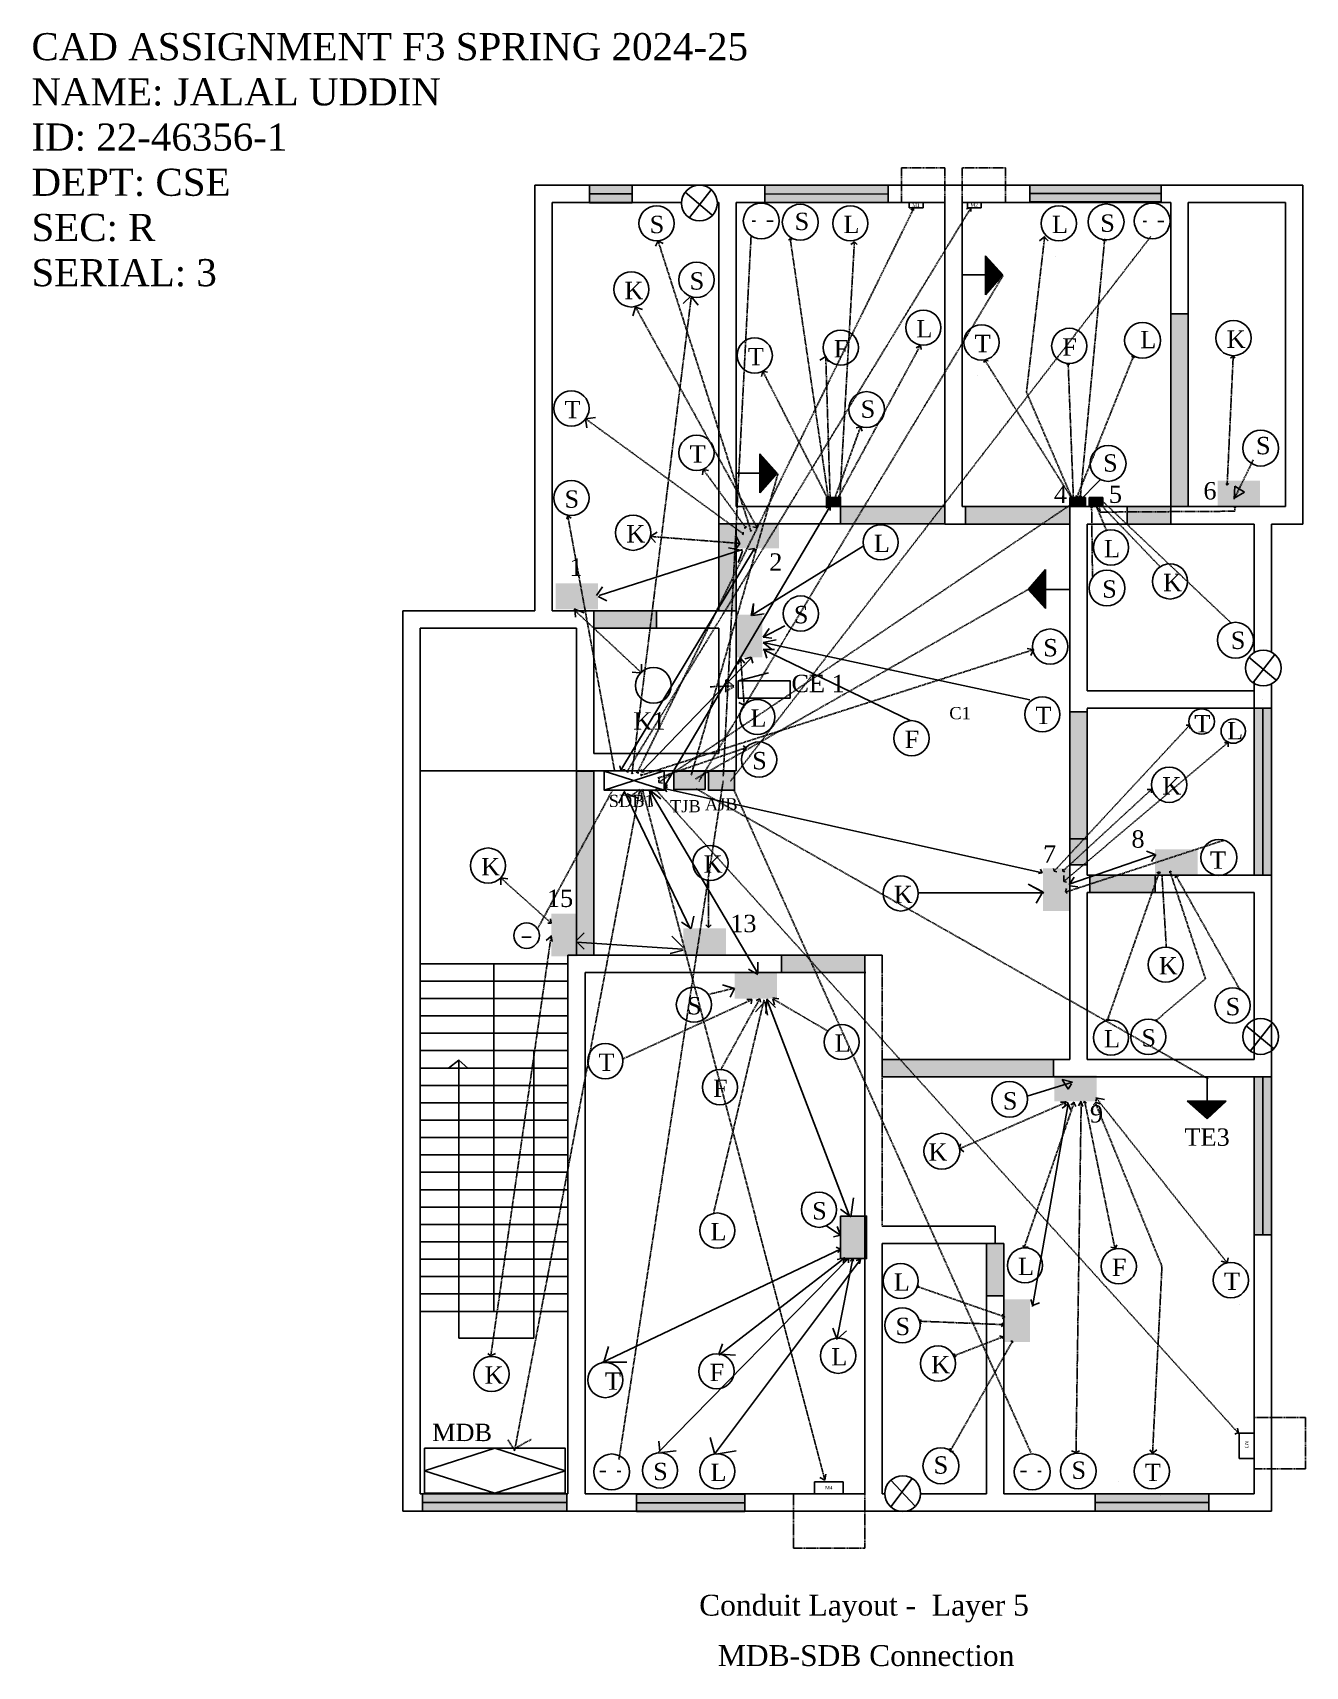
# Model space of a CAD drawing. Header units: inches. Extents: x 280 to 1012, y 573 to 1513.
import ezdxf

# ---------------------------------------------------------------- set-up
doc = ezdxf.new("R2010")
doc.units = ezdxf.units.IN
doc.header["$MEASUREMENT"] = 0
doc.linetypes.add('DASHED', pattern=[0.75, 0.5, -0.25])
doc.styles.get("Standard").update_dxf_attribs({"font": 'Arial.ttf'})

msp = doc.modelspace()

# ---------------------------------------------------------------- texts
at = {"insert": (279.22, 1512.74), "char_height": 15.6, "attachment_point": 1}
msp.add_mtext('{\\fTimes New Roman|b0|i0|c0|p18;\\C1;CAD ASSIGNMENT F3 SPRING 2024-25\\PNAME: \\C250;JALAL UDDIN\\P\\C1;ID: \\C250;22-46356-1\\P\\C1;DEPT: \\C250;CSE\\P\\C1;SEC:\\C250; R\\C1;\\PSERIAL: \\C250;3}', dxfattribs=at)
at = {"attachment_point": 1}
for s, insert, char_height, width in [('{\\fTimes New Roman|b0|i0|c0|p18;M1}', (786.12, 1414.71), 2, 18.888), ('{\\fTimes New Roman|b0|i0|c0|p18;M2}', (819.62, 1414.82), 2, 18.888), ('{\\fTimes New Roman|b0|i0|c0|p18;S}', (635, 1407.65), 10, 15.5), ('{\\fTimes New Roman|b0|i0|c0|p18;S}', (718.43, 1409.41), 10, 15.5), ('{\\fTimes New Roman|b0|i0|c0|p18;L}', (746.5, 1407.65), 10, 15.5), ('{\\fTimes New Roman|b0|i0|c0|p18;L}', (866.5, 1407.65), 10, 15.5), ('{\\fTimes New Roman|b0|i0|c0|p18;S}', (894.32, 1408.41), 10, 15.5), ('{\\fTimes New Roman|b0|i0|c0|p18;\\C3;S}', (658, 1375.15), 10, 15.5), ('{\\fTimes New Roman|b0|i0|c0|p18;K}', (620.5, 1369.65), 10, 15.5), ('{\\fTimes New Roman|b0|i0|c0|p18;L}', (788.5, 1347.65), 10, 15.5), ('{\\fTimes New Roman|b0|i0|c0|p18;F}', (741, 1336.15), 10, 15.5), ('{\\fTimes New Roman|b0|i0|c0|p18;T}', (822, 1339.15), 10, 15.5), ('{\\fTimes New Roman|b0|i0|c0|p18;F}', (872.5, 1337.15), 10, 15.5), ('{\\fTimes New Roman|b0|i0|c0|p18;L}', (917.32, 1341.41), 10, 15.5), ('{\\fTimes New Roman|b0|i0|c0|p18;K}', (967, 1341.65), 10, 15.5), ('{\\fTimes New Roman|b0|i0|c0|p18;T}', (691.5, 1331.65), 10, 15.5), ('{\\fTimes New Roman|b0|i0|c0|p18;T}', (586, 1301.15), 10, 15.5), ('{\\fTimes New Roman|b0|i0|c0|p18;S}', (756.43, 1301.4), 10, 15.5), ('{\\fTimes New Roman|b0|i0|c0|p18;S}', (983.93, 1280.41), 10, 15.5), ('{\\fTimes New Roman|b0|i0|c0|p18;T}', (658, 1275.65), 10, 15.5), ('{\\fTimes New Roman|b0|i0|c0|p18;S}', (895.93, 1270.41), 10, 15.5), ('{\\fTimes New Roman|b0|i0|c0|p18;\\C3;S}', (586, 1249.65), 10, 15.5), ('{\\fTimes New Roman|b0|i0|c0|p18;K}', (621.5, 1229.65), 10, 15.5), ('{\\fTimes New Roman|b0|i0|c0|p18;L}', (764, 1224.15), 10, 15.5), ('{\\fTimes New Roman|b0|i0|c0|p18;L}', (896.5, 1221.15), 10, 15.5), ('{\\fTimes New Roman|b0|i0|c0|p18;S}', (895.43, 1197.9), 10, 15.5), ('{\\fTimes New Roman|b0|i0|c0|p18;K}', (930.5, 1201.65), 10, 15.5), ('{\\fTimes New Roman|b0|i0|c0|p18;S}', (718, 1183.15), 10, 15.5), ('{\\fTimes New Roman|b0|i0|c0|p18;S}', (969.43, 1168.4), 10, 15.5), ('{\\fTimes New Roman|b0|i0|c0|p18;\\C3;S}', (861.5, 1164.15), 10, 15.5), ('{\\fTimes New Roman|b0|i0|c0|p18;CE 1}', (716.61, 1143.53), 10, 31.6587), ('{\\fTimes New Roman|b0|i0|c0|p18;K1}', (625.61, 1122.03), 10, 31.6587), ('{\\fTimes New Roman|b0|i0|c0|p18;L}', (693, 1123.65), 10, 15.5), ('{\\fTimes New Roman|b0|i0|c0|p18;C1}', (807.45, 1124.98), 7, 16.355), ('{\\fTimes New Roman|b0|i0|c0|p18;T}', (857, 1125.15), 10, 15.5), ('{\\fTimes New Roman|b0|i0|c0|p18;T}', (948.47, 1120.41), 10, 15.5), ('{\\fTimes New Roman|b0|i0|c0|p18;F}', (781.74, 1111.4), 10, 15.5), ('{\\fTimes New Roman|b0|i0|c0|p18;L}', (967.32, 1116.41), 10, 15.5), ('{\\fTimes New Roman|b0|i0|c0|p18;\\C3;S}', (694, 1099.15), 10, 15.5), ('{\\fTimes New Roman|b0|i0|c0|p18;K}', (930, 1084.65), 10, 15.5), ('{\\fTimes New Roman|b0|i0|c0|p18;SDB1}', (611.45, 1074.49), 7, 31.6587), ('{\\fTimes New Roman|b0|i0|c0|p18;AJB}', (666.78, 1072.54), 7, 16.355), ('{\\fTimes New Roman|b0|i0|c0|p18;TJB}', (646.75, 1071.46), 7, 16.355), ('{\\fTimes New Roman|b0|i0|c0|p18;8}', (912.26, 1054.04), 10, 31.6587), ('{\\fTimes New Roman|b0|i0|c0|p18;K}', (538, 1038.15), 10, 15.5), ('{\\fTimes New Roman|b0|i0|c0|p18;K}', (666, 1039.65), 10, 15.5), ('{\\fTimes New Roman|b0|i0|c0|p18;T}', (957.47, 1041.91), 10, 15.5), ('{\\fTimes New Roman|b0|i0|c0|p18;15}', (575.87, 1019.96), 10, 15.5), ('{\\fTimes New Roman|b0|i0|c0|p18;K}', (775.5, 1022.15), 10, 15.5), ('{\\fTimes New Roman|b0|i0|c0|p18;13}', (681.37, 1005.46), 10, 15.5), ('{\\fTimes New Roman|b0|i0|c0|p18;K}', (928, 981.15), 10, 15.5), ('{\\fTimes New Roman|b0|i0|c0|p18;S}', (656.5, 958.15), 10, 15.5), ('{\\fTimes New Roman|b0|i0|c0|p18;S}', (966.5, 957.65), 10, 15.5), ('{\\fTimes New Roman|b0|i0|c0|p18;L}', (741.5, 936.65), 10, 15.5), ('{\\fTimes New Roman|b0|i0|c0|p18;L}', (896.5, 939.15), 10, 15.5), ('{\\fTimes New Roman|b0|i0|c0|p18;S}', (918, 939.65), 10, 15.5), ('{\\fTimes New Roman|b0|i0|c0|p18;T}', (605.5, 925.65), 10, 15.5), ('{\\fTimes New Roman|b0|i0|c0|p18;F}', (671.5, 910.65), 10, 15.5), ('{\\fTimes New Roman|b0|i0|c0|p18;S}', (838.24, 903.41), 10, 15.5), ('{\\fTimes New Roman|b0|i0|c0|p18;9}', (888.37, 895.96), 10, 15.5), ('{\\fTimes New Roman|b0|i0|c0|p18;TE3}', (942.8, 882.55), 10, 15.5), ('{\\fTimes New Roman|b0|i0|c0|p18;K}', (795.45, 873.99), 10, 15.5), ('{\\fTimes New Roman|b0|i0|c0|p18;S}', (728.5, 840.15), 10, 15.5), ('{\\fTimes New Roman|b0|i0|c0|p18;L}', (670, 828.15), 10, 15.5), ('{\\fTimes New Roman|b0|i0|c0|p18;L}', (775.5, 799.15), 10, 15.5), ('{\\fTimes New Roman|b0|i0|c0|p18;L}', (847, 808.15), 10, 15.5), ('{\\fTimes New Roman|b0|i0|c0|p18;F}', (901, 807.65), 10, 15.5), ('{\\fTimes New Roman|b0|i0|c0|p18;T}', (965.5, 799.65), 10, 15.5), ('{\\fTimes New Roman|b0|i0|c0|p18;S}', (776.5, 773.65), 10, 15.5), ('{\\fTimes New Roman|b0|i0|c0|p18;L}', (739.5, 756.15), 10, 15.5), ('{\\fTimes New Roman|b0|i0|c0|p18;K}', (540, 745.65), 10, 15.5), ('{\\fTimes New Roman|b0|i0|c0|p18;F}', (669.5, 747.15), 10, 15.5), ('{\\fTimes New Roman|b0|i0|c0|p18;K}', (797, 751.65), 10, 15.5), ('{\\fTimes New Roman|b0|i0|c0|p18;^IT}', (605.5, 742.15), 10, 15.5), ('{\\fTimes New Roman|b0|i0|c0|p18;MDB}', (509.84, 712.64), 10, 15.5), ('{\\fTimes New Roman|b0|i0|c0|p18;S}', (637, 690.15), 10, 15.5), ('{\\fTimes New Roman|b0|i0|c0|p18;L}', (670, 689.65), 10, 15.5), ('{\\fTimes New Roman|b0|i0|c0|p18;S}', (798.43, 693.91), 10, 15.5), ('{\\fTimes New Roman|b0|i0|c0|p18;S}', (877.74, 690.91), 10, 15.5), ('{\\fTimes New Roman|b0|i0|c0|p18;T}', (920, 689.65), 10, 15.5), ('{\\fTimes New Roman|b0|i0|c0|p18;M4}', (735.97, 676.82), 2, 18.888), ('{\\fTimes New Roman|b0|i0|c0|p18;Conduit Layout -  Layer 5}', (663.49, 614.25), 12, 405.9117), ('{\\fTimes New Roman|b0|i0|c0|p18;MDB-SDB Connection}', (674.22, 585.25), 12, 405.9117)]:
    msp.add_mtext(s, dxfattribs=dict(at, insert=insert, char_height=char_height, width=width))
for s, insert, char_height, width, rotation in [('{\\fTimes New Roman|b0|i0|c0|p18;4}', (867.74, 1252.46), 10, 31.6587, 359.48384), ('{\\fTimes New Roman|b0|i0|c0|p18;5}', (899.34, 1252.46), 10, 31.6587, 359.48384), ('{\\fTimes New Roman|b0|i0|c0|p18;6}', (953.74, 1254.46), 10, 31.6587, 359.48384), ('{\\fTimes New Roman|b0|i0|c0|p18;2}', (703.84, 1213.45), 10, 31.6587, 359.48384), ('{\\fTimes New Roman|b0|i0|c0|p18;1}', (588.93, 1210.46), 10, 31.6587, 359.48384), ('{\\fTimes New Roman|b0|i0|c0|p18;7}', (861.43, 1045.46), 10, 31.6587, 359.48384), ('{\\fTimes New Roman|b0|i0|c0|p18;M3}', (979.54, 702.72), 2, 18.888, 270)]:
    msp.add_mtext(s, dxfattribs=dict(at, insert=insert, char_height=char_height, width=width, rotation=rotation))

# ---------------------------------------------------------------- hatches: boundary and pattern name
h = msp.add_hatch(color=256)
h.set_gradient(color1=(38, 153, 0), color2=(38, 153, 0), tint=0.48)
h.paths.add_polyline_path([(600.34, 1425.29), (600.34, 1420.29), (624.84, 1420.29), (624.84, 1425.29)])
h = msp.add_hatch(color=256)
h.set_gradient(color1=(38, 153, 0), color2=(38, 153, 0), tint=0.48)
h.paths.add_polyline_path([(600.34, 1420.29), (600.34, 1415.29), (624.84, 1415.29), (624.84, 1420.29)])
h = msp.add_hatch(color=256)
h.set_gradient(color1=(0, 153, 0), color2=(0, 153, 0), tint=0.48)
h.paths.add_polyline_path([(772.34, 1420.22), (772.34, 1425.29), (701.34, 1425.29), (701.34, 1420.14)])
h = msp.add_hatch(color=256)
h.set_gradient(color1=(0, 153, 0), color2=(0, 153, 0), tint=0.48)
h.paths.add_polyline_path([(772.34, 1415.29), (772.34, 1420.22), (701.34, 1420.14), (701.34, 1415.29)])
h = msp.add_hatch(color=256)
h.set_gradient(color1=(0, 153, 0), color2=(0, 153, 0), tint=0.48)
h.paths.add_polyline_path([(929.34, 1420.47), (929.34, 1425.29), (853.84, 1425.29), (853.84, 1420.47)])
h = msp.add_hatch(color=256)
h.set_gradient(color1=(0, 153, 0), color2=(0, 153, 0), tint=0.48)
h.paths.add_polyline_path([(929.34, 1415.64), (929.34, 1420.47), (853.84, 1420.47), (853.84, 1415.64)])
h = msp.add_hatch(color=256)
h.set_gradient(color1=(51, 51, 51), color2=(133, 133, 133), one_color=1, tint=0.52)
h.paths.add_polyline_path([(828.34, 1373.64), (838.34, 1373.64), (828.34, 1384.64)])
h = msp.add_hatch(color=256)
h.set_gradient(color1=(51, 51, 51), color2=(133, 133, 133), one_color=1, tint=0.52)
h.paths.add_polyline_path([(838.34, 1373.64), (828.34, 1373.64), (828.34, 1362.14)])
h = msp.add_hatch(color=256)
h.set_gradient(color1=(153, 153, 0), color2=(153, 153, 0), tint=0.48)
h.paths.add_polyline_path([(934.86, 1288.29), (934.86, 1240.29), (944.86, 1240.29), (944.86, 1288.29), (944.86, 1351.14), (934.86, 1351.14)])
h = msp.add_hatch(color=256)
h.set_gradient(color1=(51, 51, 51), color2=(133, 133, 133), one_color=1, tint=0.52)
h.paths.add_polyline_path([(698.34, 1259.64), (708.34, 1259.64), (698.34, 1270.64)])
h = msp.add_hatch(color=256)
h.set_gradient(color1=(51, 51, 51), color2=(133, 133, 133), one_color=1, tint=0.52)
h.paths.add_polyline_path([(708.34, 1259.64), (698.34, 1259.64), (698.34, 1248.14)])
h = msp.add_hatch(color=256)
h.set_gradient(color1=(173, 173, 173), color2=(122, 122, 122), one_color=1, tint=0.48)
h.paths.add_polyline_path([(961.84, 1255.14), (961.84, 1240.14), (986.34, 1240.14), (986.34, 1255.14)])
h = msp.add_hatch(color=256)
h.set_gradient(color1=(173, 173, 173), color2=(122, 122, 122), one_color=1, tint=0.48)
h.paths.add_polyline_path([(736.34, 1240.64), (741.34, 1240.64), (745.32, 1240.64), (745.32, 1246), (736.34, 1246)])
h = msp.add_hatch(color=256)
h.set_gradient(color1=(173, 173, 173), color2=(122, 122, 122), one_color=1, tint=0.48)
h.paths.add_polyline_path([(876.86, 1240.29), (881.86, 1240.29), (885.84, 1240.29), (885.84, 1245.64), (876.86, 1245.64)])
h = msp.add_hatch(color=256)
h.set_gradient(color1=(173, 173, 173), color2=(122, 122, 122), one_color=1, tint=0.48)
h.paths.add_polyline_path([(895.84, 1240.29), (895.84, 1245.64), (887.84, 1245.64), (887.84, 1240.29)])
h = msp.add_hatch(color=256)
h.set_gradient(color1=(173, 173, 173), color2=(122, 122, 122), one_color=1, tint=0.48)
h.paths.add_polyline_path([(684.86, 1231.29), (684.86, 1216.29), (709.36, 1216.29), (709.36, 1231.29)])
h = msp.add_hatch(color=256)
h.set_gradient(color1=(153, 153, 0), color2=(153, 153, 0), tint=0.48)
h.paths.add_polyline_path([(804.86, 1230.35), (804.86, 1240.35), (744.86, 1240.35), (744.86, 1230.35)])
h = msp.add_hatch(color=256)
h.set_gradient(color1=(153, 153, 0), color2=(153, 153, 0), tint=0.52)
h.paths.add_polyline_path([(816.84, 1240.29), (816.84, 1230.29), (862.86, 1230.29), (876.86, 1230.29), (876.86, 1240.29), (862.86, 1240.29)])
h = msp.add_hatch(color=256)
h.set_gradient(color1=(153, 153, 0), color2=(153, 153, 0), tint=0.52)
h.paths.add_polyline_path([(916.86, 1240.29), (909.84, 1240.29), (909.84, 1230.29), (916.86, 1230.29), (934.86, 1230.29), (934.86, 1240.29)])
h = msp.add_hatch(color=256)
h.set_gradient(color1=(153, 153, 0), color2=(153, 153, 0), tint=0.48)
h.paths.add_polyline_path([(674.86, 1216.29), (674.86, 1180.29), (684.86, 1180.29), (684.86, 1216.29), (684.86, 1230.35), (674.86, 1230.35)])
h = msp.add_hatch(color=256)
h.set_gradient(color1=(51, 51, 51), color2=(133, 133, 133), one_color=1, tint=0.52)
h.paths.add_polyline_path([(852.84, 1192.64), (862.84, 1192.64), (862.84, 1204.14)])
h = msp.add_hatch(color=256)
h.set_gradient(color1=(173, 173, 173), color2=(122, 122, 122), one_color=1, tint=0.48)
h.paths.add_polyline_path([(580.84, 1196.14), (580.84, 1181.14), (605.34, 1181.14), (605.34, 1196.14)])
h = msp.add_hatch(color=256)
h.set_gradient(color1=(51, 51, 51), color2=(133, 133, 133), one_color=1, tint=0.52)
h.paths.add_polyline_path([(862.84, 1192.64), (852.84, 1192.64), (862.84, 1181.64)])
h = msp.add_hatch(color=256)
h.set_gradient(color1=(153, 153, 0), color2=(153, 153, 0), tint=0.48)
h.paths.add_polyline_path([(602.86, 1180.29), (602.86, 1175.29), (602.86, 1170.29), (638.86, 1170.29), (638.86, 1180.29)])
h = msp.add_hatch(color=256)
h.set_gradient(color1=(173, 173, 173), color2=(122, 122, 122), one_color=1, tint=0.48)
h.paths.add_polyline_path([(699.84, 1178.14), (684.84, 1178.14), (684.84, 1153.64), (699.84, 1153.64)])
h = msp.add_hatch(color=256)
h.set_gradient(color1=(153, 153, 0), color2=(153, 153, 0), tint=0.52)
h.paths.add_polyline_path([(886.86, 1076.29), (886.86, 1122.14), (876.86, 1122.14), (876.86, 1076.29), (876.86, 1034.14), (886.86, 1034.14)])
h = msp.add_hatch(color=256)
h.set_gradient(color1=(38, 153, 0), color2=(0, 153, 0), tint=0.52)
h.paths.add_polyline_path([(982.86, 1028.29), (992.86, 1028.29), (992.86, 1124.29), (982.86, 1124.29)])
h = msp.add_hatch(color=256)
h.set_gradient(color1=(153, 153, 0), color2=(153, 153, 0), tint=0.48)
h.paths.add_polyline_path([(592.86, 982.29), (597.86, 982.29), (602.86, 982.29), (602.86, 1066.29), (602.86, 1088.29), (592.86, 1088.29), (592.86, 1066.29)])
h = msp.add_hatch(color=256)
h.set_gradient(color1=(153, 153, 0), color2=(153, 153, 0), tint=0.48)
h.paths.add_polyline_path([(666.84, 1077.64), (666.84, 1088.14), (648.84, 1088.14), (648.84, 1077.64)])
h = msp.add_hatch(color=256)
h.set_gradient(color1=(0, 153, 0), color2=(0, 153, 0), tint=0.48)
h.paths.add_polyline_path([(668.84, 1077.14), (683.84, 1077.14), (683.84, 1088.14), (668.84, 1088.14)])
h = msp.add_hatch(color=256)
h.set_gradient(color1=(173, 173, 173), color2=(122, 122, 122), one_color=1, tint=0.48)
h.paths.add_polyline_path([(925.84, 1043.14), (925.84, 1028.14), (950.34, 1028.14), (950.34, 1043.14)])
h = msp.add_hatch(color=256)
h.set_gradient(color1=(173, 173, 173), color2=(122, 122, 122), one_color=1, tint=0.48)
h.paths.add_polyline_path([(876.34, 1032.14), (861.34, 1032.14), (861.34, 1007.64), (876.34, 1007.64)])
h = msp.add_hatch(color=256)
h.set_gradient(color1=(153, 153, 0), color2=(153, 153, 0), tint=0.52)
h.paths.add_polyline_path([(916.86, 1018.29), (925.84, 1018.29), (925.84, 1028.29), (916.86, 1028.29), (888.34, 1028.29), (888.34, 1018.29)])
h = msp.add_hatch(color=256)
h.set_gradient(color1=(173, 173, 173), color2=(122, 122, 122), one_color=1, tint=0.48)
h.paths.add_polyline_path([(593.34, 1006.14), (578.34, 1006.14), (578.34, 981.64), (593.34, 981.64)])
h = msp.add_hatch(color=256)
h.set_gradient(color1=(173, 173, 173), color2=(122, 122, 122), one_color=1, tint=0.48)
h.paths.add_polyline_path([(654.34, 997.64), (654.34, 982.64), (678.84, 982.64), (678.84, 997.64)])
h = msp.add_hatch(color=256)
h.set_gradient(color1=(153, 153, 0), color2=(153, 153, 0), tint=0.48)
h.paths.add_polyline_path([(758.86, 972.29), (758.84, 982.29), (710.86, 982.29), (710.86, 972.29)])
h = msp.add_hatch(color=256)
h.set_gradient(color1=(173, 173, 173), color2=(122, 122, 122), one_color=1, tint=0.48)
h.paths.add_polyline_path([(683.84, 972.14), (683.84, 957.14), (708.34, 957.14), (708.34, 972.14)])
h = msp.add_hatch(color=256)
h.set_gradient(color1=(153, 153, 0), color2=(153, 153, 0), tint=0.52)
h.paths.add_polyline_path([(828.86, 912.29), (867.34, 912.29), (867.34, 922.29), (828.86, 922.29), (768.86, 922.29), (768.86, 912.29)])
h = msp.add_hatch(color=256)
h.set_gradient(color1=(173, 173, 173), color2=(122, 122, 122), one_color=1, tint=0.48)
h.paths.add_polyline_path([(867.84, 913.14), (867.84, 898.14), (892.34, 898.14), (892.34, 913.14)])
h = msp.add_hatch(color=256)
h.set_gradient(color1=(76, 153, 0), color2=(38, 153, 0), tint=0.52)
h.paths.add_polyline_path([(992.86, 912.29), (982.86, 912.29), (982.86, 821.29), (992.86, 821.29)])
h = msp.add_hatch(color=256)
h.set_gradient(color1=(51, 51, 51), color2=(133, 133, 133), one_color=1, tint=0.52)
h.paths.add_polyline_path([(955.84, 888.14), (955.84, 898.14), (944.34, 898.14)])
h = msp.add_hatch(color=256)
h.set_gradient(color1=(51, 51, 51), color2=(133, 133, 133), one_color=1, tint=0.52)
h.paths.add_polyline_path([(955.84, 898.14), (955.84, 888.14), (966.84, 898.14)])
h = msp.add_hatch(color=256)
h.set_gradient(color1=(173, 173, 173), color2=(122, 122, 122), one_color=1, tint=0.48)
h.paths.add_polyline_path([(759.84, 832.14), (744.84, 832.14), (744.84, 807.64), (759.84, 807.64)])
h = msp.add_hatch(color=256)
h.set_gradient(color1=(153, 153, 0), color2=(153, 153, 0), tint=0.52)
h.paths.add_polyline_path([(828.86, 786.29), (838.86, 786.29), (838.84, 816.29), (833.86, 816.29), (828.86, 816.29)])
h = msp.add_hatch(color=256)
h.set_gradient(color1=(173, 173, 173), color2=(122, 122, 122), one_color=1, tint=0.48)
h.paths.add_polyline_path([(853.84, 784.14), (838.84, 784.14), (838.84, 759.64), (853.84, 759.64)])
h = msp.add_hatch(color=256)
h.set_gradient(color1=(38, 153, 0), color2=(38, 153, 0), tint=0.48)
h.paths.add_polyline_path([(587.34, 667.29), (587.34, 672.29), (504.34, 672.29), (504.34, 667.29)])
h = msp.add_hatch(color=256)
h.set_gradient(color1=(38, 153, 0), color2=(38, 153, 0), tint=0.48)
h.paths.add_polyline_path([(627.34, 672.14), (627.34, 662.29), (689.84, 662.29), (689.84, 672.14)])
h = msp.add_hatch(color=256)
h.set_gradient(color1=(76, 153, 0), color2=(38, 153, 0), tint=0.52)
h.paths.add_polyline_path([(891.34, 672.29), (891.34, 662.29), (956.84, 662.29), (956.84, 672.29)])
h = msp.add_hatch(color=256)
h.set_gradient(color1=(38, 153, 0), color2=(38, 153, 0), tint=0.48)
h.paths.add_polyline_path([(504.34, 667.29), (504.34, 662.29), (587.34, 662.29), (587.34, 667.29)])

# ---------------------------------------------------------------- linework, layer by layer
at = {"linetype": 'DASHED'}
for p, q in [((804.84, 1435.14), (779.84, 1435.14)), ((779.84, 1435.14), (779.84, 1415.14)), ((804.84, 1415.14), (804.84, 1435.14)), ((814.84, 1415.14), (814.84, 1435.14)), ((839.84, 1435.14), (814.84, 1435.14)), ((839.84, 1435.14), (839.84, 1415.14)), ((684.86, 1415.29), (684.86, 1240.35)), ((639.84, 1393.14), (693.34, 1226.14)), ((715.84, 1394.64), (737.84, 1245.14)), ((752.84, 1392.64), (744.34, 1243.64)), ((862.34, 1395.64), (851.84, 1306.14)), ((896.84, 1394.14), (882.84, 1245.64)), ((626.84, 1355.14), (696.84, 1228.14)), ((736.34, 1326.64), (738.84, 1245.64)), ((790.84, 1333.14), (743.84, 1246.14)), ((913.34, 1326.64), (880.84, 1245.64)), ((970.84, 1327.14), (967.34, 1252.64)), ((700.07, 1318.25), (737.34, 1245.14)), ((827.84, 1324.64), (877.84, 1245.14)), ((875.84, 1322.64), (878.84, 1245.64)), ((851.84, 1306.14), (877.84, 1245.64)), ((598.15, 1290.8), (688.84, 1224.64)), ((756.34, 1286.14), (741.34, 1244.64)), ((665.84, 1261.64), (690.34, 1228.14)), ((982.34, 1267.14), (971.34, 1244.64)), ((969.34, 1173.64), (894.84, 1244.14)), ((928.34, 1206.14), (894.84, 1241.14)), ((889.84, 1200.14), (889.34, 1240.29)), ((897.84, 1226.64), (892.19, 1240.29)), ((635.34, 1223.14), (686.84, 1219.14)), ((492.86, 1093.29), (492.86, 1175.29)), ((591.34, 1181.14), (629.84, 1145.14)), ((687.34, 1153.64), (689.34, 1126.64)), ((683.34, 1137.14), (678.84, 1140.64)), ((678.84, 1140.64), (678.84, 1134.14)), ((669.84, 1136.64), (683.34, 1137.14)), ((683.34, 1136.64), (678.34, 1133.64)), ((987.86, 1129.29), (987.86, 1129.29)), ((945.68, 1114.44), (867.84, 1030.64)), ((967.84, 1104.64), (873.34, 1024.64)), ((923.84, 1077.64), (872.84, 1030.64)), ((964.84, 1048.14), (874.84, 1018.64)), ((549.34, 1026.64), (578.34, 1000.64)), ((668.84, 1025.14), (668.84, 998.14)), ((898.34, 944.64), (928.34, 1030.14)), ((932.34, 986.64), (929.84, 1028.14)), ((954.84, 968.64), (934.34, 1030.64)), ((974.84, 962.14), (937.84, 1028.14)), ((543.52, 751.39), (578.34, 993.64)), ((710.86, 982.29), (710.86, 972.29)), ((768.86, 922.29), (768.86, 977.29)), ((926.22, 944.47), (954.84, 968.64)), ((668.84, 959.64), (683.34, 963.14)), ((619.84, 922.64), (693.84, 956.64)), ((671.84, 834.14), (700.84, 956.64)), ((675.84, 916.14), (698.34, 957.14)), ((737.34, 938.64), (705.84, 957.14)), ((768.86, 826.29), (768.86, 912.29)), ((812.84, 870.64), (874.84, 897.64)), ((850.34, 813.64), (879.34, 897.64)), ((880.34, 695.64), (883.34, 897.64)), ((902.84, 813.14), (885.34, 898.14)), ((929.84, 803.14), (891.34, 897.64)), ((967.41, 805.19), (892.34, 899.64)), ((924.38, 695.39), (929.84, 803.14)), ((788.84, 791.64), (839.34, 774.14)), ((790.34, 771.64), (838.84, 769.64)), ((809.84, 751.64), (838.34, 762.64)), ((807.84, 696.64), (843.84, 760.14)), ((982.84, 716.14), (1012.34, 716.14)), ((1012.34, 716.14), (1012.34, 686.64)), ((1012.34, 686.64), (982.84, 686.64)), ((717.84, 641.14), (717.84, 672.14)), ((758.84, 672.14), (758.84, 641.14)), ((758.84, 641.14), (717.84, 641.14))]:
    msp.add_line(p, q, dxfattribs=at)
for p, q in [((568.86, 1420.29), (568.86, 1425.29)), ((573.86, 1425.29), (568.86, 1425.29)), ((568.86, 1180.29), (568.86, 1420.29)), ((573.86, 1425.29), (597.86, 1425.29)), ((597.86, 1425.29), (679.86, 1425.29)), ((600.34, 1425.29), (600.34, 1415.29)), ((600.34, 1425.29), (600.34, 1415.29)), ((600.34, 1420.29), (624.84, 1420.29)), ((600.34, 1420.29), (624.84, 1420.29)), ((624.84, 1425.64), (624.84, 1415.64)), ((624.84, 1415.64), (624.84, 1425.29)), ((655.34, 1421.14), (670.84, 1408.14)), ((670.34, 1422.64), (657.84, 1406.64)), ((679.86, 1425.29), (809.86, 1425.29)), ((701.34, 1415.14), (701.34, 1425.29)), ((772.34, 1425.29), (701.34, 1425.29)), ((701.34, 1425.29), (701.34, 1415.14)), ((701.34, 1420.14), (772.34, 1420.22)), ((701.34, 1420.14), (772.34, 1420.22)), ((772.34, 1415.29), (772.34, 1425.29)), ((772.34, 1420.22), (772.34, 1425.29)), ((772.34, 1415.29), (772.34, 1425.29)), ((809.86, 1425.29), (939.86, 1425.29)), ((853.84, 1415.64), (853.84, 1425.29)), ((853.84, 1420.47), (929.34, 1420.47)), ((853.84, 1420.47), (929.34, 1420.47)), ((853.84, 1415.64), (853.84, 1420.47)), ((929.34, 1425.29), (929.34, 1415.64)), ((929.34, 1415.64), (929.34, 1425.29)), ((939.86, 1425.29), (1005.86, 1425.29)), ((1010.86, 1425.29), (1005.86, 1425.29)), ((1010.86, 1420.29), (1010.86, 1425.29)), ((1010.86, 1420.29), (1010.86, 1235.29)), ((578.86, 1415.29), (597.86, 1415.29)), ((578.86, 1180.29), (578.86, 1415.29)), ((597.86, 1415.29), (653.35, 1415.29)), ((600.34, 1415.14), (624.84, 1415.14)), ((673.94, 1415.29), (674.86, 1415.29)), ((674.86, 1415.29), (674.86, 1216.29)), ((674.86, 1415.29), (674.86, 1235.35)), ((684.86, 1415.29), (804.86, 1415.29)), ((684.86, 1415.29), (684.86, 1240.35)), ((701.34, 1415.14), (772.34, 1415.29)), ((784.34, 1415.14), (784.34, 1412.14)), ((784.34, 1412.14), (792.34, 1412.14)), ((792.34, 1412.14), (792.34, 1415.14)), ((804.86, 1415.29), (804.86, 1230.29)), ((814.86, 1415.29), (934.86, 1415.29)), ((814.86, 1415.29), (814.86, 1240.29)), ((817.84, 1415.25), (817.84, 1412.25)), ((817.84, 1412.25), (825.84, 1412.25)), ((825.84, 1412.25), (825.84, 1415.25)), ((853.84, 1415.64), (929.34, 1415.64)), ((934.86, 1415.29), (934.86, 1288.29)), ((944.86, 1415.29), (1000.86, 1415.29)), ((944.86, 1415.29), (944.86, 1288.29)), ((1000.86, 1415.29), (1000.86, 1240.29)), ((693.99, 1404.44), (695.99, 1404.44)), ((705.99, 1404.44), (702.49, 1404.44)), ((918.99, 1404.42), (920.99, 1404.42)), ((930.99, 1404.42), (927.49, 1404.42)), ((639.84, 1393.14), (638.34, 1390.14)), ((639.84, 1393.14), (639.84, 1393.14)), ((639.84, 1393.14), (639.84, 1393.14)), ((639.84, 1393.14), (642.84, 1391.64)), ((715.84, 1394.64), (714.84, 1393.64)), ((714.84, 1393.64), (715.84, 1394.64)), ((715.84, 1394.64), (715.84, 1394.64)), ((715.84, 1394.64), (716.84, 1393.64)), ((752.84, 1392.64), (750.84, 1391.14)), ((752.84, 1392.64), (754.34, 1391.14)), ((862.34, 1395.64), (859.34, 1393.14)), ((862.34, 1395.14), (864.34, 1393.14)), ((896.84, 1394.14), (895.84, 1393.14)), ((896.84, 1394.14), (897.84, 1393.14)), ((838.34, 1373.64), (828.34, 1384.64)), ((828.34, 1384.64), (828.34, 1362.14)), ((868.34, 1384.14), (868.34, 1384.14)), ((814.84, 1373.64), (838.34, 1373.64)), ((838.34, 1373.64), (826.59, 1373.64)), ((838.34, 1373.64), (828.34, 1362.14)), ((626.84, 1355.14), (625.34, 1350.14)), ((625.34, 1350.14), (626.84, 1355.14)), ((626.84, 1355.14), (626.84, 1355.14)), ((626.84, 1355.14), (626.84, 1355.14)), ((626.84, 1355.14), (626.84, 1355.14)), ((626.84, 1355.14), (630.84, 1353.64)), ((934.84, 1351.14), (944.86, 1351.14)), ((736.34, 1326.64), (732.84, 1324.64)), ((732.84, 1324.64), (736.34, 1326.64)), ((736.34, 1326.64), (737.84, 1323.64)), ((790.84, 1333.14), (788.34, 1331.64)), ((790.84, 1333.14), (791.34, 1330.64)), ((913.34, 1326.64), (912.34, 1326.64)), ((913.34, 1326.64), (913.84, 1325.64)), ((970.84, 1327.14), (969.34, 1325.64)), ((970.84, 1327.14), (971.84, 1325.64)), ((700.07, 1318.25), (699.34, 1315.14)), ((700.07, 1318.25), (700.07, 1318.25)), ((700.07, 1318.25), (700.07, 1318.25)), ((700.07, 1318.25), (700.07, 1318.25)), ((700.07, 1318.25), (700.07, 1318.25)), ((700.07, 1318.25), (702.84, 1317.64)), ((827.84, 1324.64), (827.34, 1323.14)), ((827.84, 1324.64), (829.84, 1324.14)), ((875.84, 1322.64), (874.84, 1322.14)), ((875.84, 1322.64), (876.84, 1322.14)), ((823.84, 1315.64), (823.84, 1315.64)), ((598.15, 1290.8), (603.84, 1291.64)), ((598.15, 1290.8), (598.84, 1285.64)), ((598.84, 1285.64), (598.15, 1290.8)), ((598.15, 1290.8), (598.15, 1290.8)), ((598.15, 1290.8), (598.15, 1290.8)), ((934.86, 1288.29), (934.86, 1240.29)), ((934.86, 1288.29), (934.86, 1240.29)), ((944.86, 1288.29), (944.86, 1240.29)), ((944.86, 1288.29), (944.86, 1240.29)), ((756.34, 1286.14), (753.84, 1285.64)), ((756.34, 1286.14), (757.34, 1283.64)), ((708.34, 1259.64), (698.34, 1270.64)), ((698.34, 1270.64), (698.34, 1248.14)), ((665.84, 1261.64), (665.34, 1258.64)), ((665.34, 1258.64), (665.84, 1261.64)), ((665.84, 1261.64), (668.84, 1261.14)), ((684.84, 1259.64), (708.34, 1259.64)), ((708.34, 1259.64), (696.59, 1259.64)), ((708.34, 1259.64), (698.34, 1248.14)), ((894.34, 1255.64), (881.34, 1242.64)), ((967.34, 1252.64), (966.84, 1253.64)), ((967.34, 1252.64), (968.34, 1253.64)), ((971.34, 1244.64), (971.84, 1252.14)), ((971.84, 1252.14), (977.34, 1248.64)), ((737.34, 1245.14), (736.84, 1245.14)), ((737.34, 1245.14), (737.34, 1245.64)), ((737.84, 1245.14), (737.34, 1245.64)), ((737.84, 1245.14), (738.34, 1245.64)), ((738.84, 1245.64), (738.34, 1246.14)), ((738.84, 1245.64), (739.34, 1246.14)), ((743.34, 1244.14), (739.34, 1244.14)), ((739.34, 1244.14), (741.34, 1242.14)), ((741.34, 1244.64), (741.34, 1242.14)), ((741.34, 1242.14), (743.34, 1244.14)), ((743.84, 1246.14), (743.84, 1246.64)), ((743.84, 1246.14), (744.34, 1246.14)), ((744.34, 1243.64), (743.84, 1244.64)), ((744.34, 1243.64), (744.84, 1244.14)), ((876.86, 1240.29), (876.86, 1245.64)), ((876.86, 1245.64), (885.84, 1245.64)), ((877.84, 1245.64), (877.34, 1246.14)), ((877.84, 1245.14), (877.34, 1245.14)), ((877.84, 1245.64), (878.34, 1246.14)), ((877.84, 1245.14), (877.84, 1245.64)), ((877.84, 1245.64), (877.84, 1245.64)), ((878.84, 1245.64), (878.34, 1246.14)), ((878.84, 1245.64), (879.34, 1246.14)), ((882.34, 1244.64), (879.34, 1244.64)), ((879.34, 1244.64), (881.34, 1242.64)), ((880.84, 1245.64), (880.34, 1246.64)), ((880.84, 1245.64), (881.84, 1246.14)), ((881.34, 1242.64), (882.34, 1244.64)), ((882.84, 1245.64), (882.34, 1246.64)), ((882.84, 1245.64), (883.84, 1246.14)), ((885.84, 1245.64), (885.84, 1240.29)), ((887.84, 1240.29), (887.84, 1245.64)), ((887.84, 1245.64), (895.84, 1245.64)), ((891.84, 1241.14), (891.34, 1240.64)), ((891.84, 1241.14), (892.34, 1240.64)), ((891.84, 1241.14), (892.84, 1238.64)), ((894.84, 1244.14), (894.84, 1243.14)), ((894.84, 1244.14), (895.84, 1244.14)), ((894.84, 1241.14), (894.84, 1240.64)), ((894.84, 1241.14), (895.34, 1241.14)), ((895.84, 1245.64), (895.84, 1240.29)), ((977.34, 1248.64), (971.34, 1245.14)), ((684.86, 1240.35), (744.86, 1240.35)), ((744.86, 1240.35), (744.86, 1230.35)), ((744.86, 1240.35), (804.86, 1240.35)), ((814.86, 1240.35), (815.84, 1240.35)), ((862.86, 1240.29), (814.86, 1240.29)), ((816.84, 1240.29), (816.84, 1230.29)), ((881.86, 1240.29), (862.86, 1240.29)), ((876.86, 1230.29), (876.86, 1240.29)), ((881.86, 1240.29), (886.86, 1240.29)), ((916.86, 1240.29), (886.86, 1240.29)), ((889.34, 1240.14), (888.84, 1239.64)), ((889.34, 1240.14), (889.84, 1239.64)), ((889.84, 1240.29), (889.84, 1240.14)), ((909.84, 1230.29), (909.84, 1240.29)), ((987.86, 1240.29), (916.86, 1240.29)), ((934.86, 1240.29), (934.86, 1230.14)), ((1000.86, 1240.29), (987.86, 1240.29)), ((1010.86, 1235.29), (1010.86, 1230.29)), ((635.34, 1223.14), (639.34, 1225.64)), ((635.34, 1223.14), (638.34, 1219.64)), ((638.34, 1219.64), (635.34, 1223.14)), ((684.86, 1230.35), (674.84, 1230.35)), ((674.84, 1230.35), (684.86, 1230.35)), ((674.86, 1180.29), (674.84, 1230.35)), ((684.86, 1230.35), (684.86, 1216.29)), ((684.86, 1230.35), (744.86, 1230.35)), ((684.86, 1230.35), (684.86, 1180.29)), ((686.84, 1219.14), (684.86, 1223.32)), ((684.86, 1223.32), (686.84, 1219.14)), ((688.84, 1224.64), (688.34, 1224.14)), ((688.84, 1224.64), (688.84, 1225.64)), ((688.84, 1225.64), (688.84, 1224.64)), ((690.34, 1228.14), (689.34, 1228.14)), ((690.34, 1228.14), (690.34, 1229.14)), ((693.34, 1226.14), (692.84, 1226.64)), ((693.34, 1226.14), (693.84, 1226.64)), ((696.84, 1228.14), (694.34, 1228.64)), ((696.84, 1228.14), (697.34, 1230.14)), ((697.34, 1230.14), (696.84, 1228.14)), ((744.86, 1230.35), (804.86, 1230.35)), ((804.86, 1230.29), (814.86, 1230.29)), ((862.86, 1230.29), (814.86, 1230.29)), ((876.86, 1230.29), (862.86, 1230.29)), ((876.86, 1129.29), (876.86, 1230.29)), ((916.86, 1230.29), (886.84, 1230.29)), ((886.86, 1134.29), (886.86, 1230.29)), ((982.86, 1230.29), (916.86, 1230.29)), ((982.86, 1230.29), (982.86, 1156.29)), ((1005.86, 1230.29), (992.86, 1230.29)), ((992.86, 1230.29), (992.86, 1156.6)), ((1005.86, 1230.29), (1010.86, 1230.29)), ((674.86, 1216.29), (674.86, 1180.29)), ((686.84, 1219.14), (684.86, 1216.29)), ((684.86, 1216.29), (684.86, 1175.29)), ((757.84, 1217.64), (693.34, 1177.64)), ((852.84, 1192.64), (862.84, 1204.14)), ((862.84, 1181.64), (862.84, 1204.14)), ((693.34, 1177.64), (694.84, 1184.64)), ((694.84, 1184.64), (694.34, 1177.64)), ((876.34, 1192.64), (852.84, 1192.64)), ((852.84, 1192.64), (864.59, 1192.64)), ((852.84, 1192.64), (862.84, 1181.64)), ((492.86, 1175.29), (492.86, 1180.29)), ((497.86, 1180.29), (492.86, 1180.29)), ((492.86, 1093.29), (492.86, 1175.29)), ((497.86, 1180.29), (568.86, 1180.29)), ((578.86, 1180.29), (597.86, 1180.29)), ((591.84, 1181.64), (592.34, 1176.64)), ((592.34, 1181.14), (597.34, 1179.14)), ((597.86, 1180.29), (602.86, 1180.29)), ((602.84, 1170.29), (602.86, 1180.29)), ((602.86, 1175.29), (602.86, 1180.29)), ((638.86, 1180.29), (602.86, 1180.29)), ((602.86, 1180.29), (638.86, 1180.29)), ((602.86, 1175.29), (602.86, 1098.29)), ((674.86, 1180.29), (638.86, 1180.29)), ((638.86, 1170.29), (638.86, 1180.29)), ((638.86, 1180.29), (638.86, 1170.29)), ((674.86, 1180.29), (684.86, 1180.29)), ((684.86, 1180.29), (674.86, 1180.29)), ((684.86, 1175.29), (684.86, 1180.29)), ((684.86, 1093.29), (684.86, 1175.29)), ((694.34, 1177.64), (700.84, 1178.64)), ((502.86, 1093.29), (502.86, 1170.29)), ((502.86, 1170.29), (573.86, 1170.29)), ((573.86, 1170.29), (592.86, 1170.29)), ((592.86, 1170.29), (592.86, 1066.29)), ((638.86, 1170.29), (602.84, 1170.29)), ((638.86, 1170.29), (602.84, 1170.29)), ((674.86, 1170.29), (638.86, 1170.29)), ((674.86, 1098.29), (674.86, 1170.29)), ((712.84, 1171.64), (700.34, 1165.14)), ((700.34, 1165.14), (703.84, 1170.14)), ((703.84, 1170.14), (700.34, 1165.14)), ((700.34, 1165.14), (705.34, 1164.64)), ((700.34, 1162.14), (707.84, 1163.64)), ((707.84, 1163.64), (700.34, 1162.14)), ((853.84, 1129.14), (700.34, 1162.14)), ((700.34, 1162.14), (705.34, 1158.14)), ((785.34, 1117.14), (700.34, 1158.14)), ((700.34, 1158.14), (706.84, 1158.14)), ((706.84, 1158.14), (700.84, 1158.14)), ((700.84, 1158.14), (702.34, 1153.14)), ((630.34, 1145.14), (630.34, 1149.64)), ((687.34, 1153.64), (685.84, 1149.64)), ((687.34, 1153.14), (689.84, 1150.14)), ((979.84, 1153.64), (995.34, 1140.64)), ((994.84, 1155.14), (982.34, 1139.14)), ((629.34, 1144.64), (624.84, 1145.14)), ((685.84, 1140.14), (703.34, 1144.64)), ((982.86, 1139.81), (982.86, 1134.29)), ((992.86, 1138.29), (992.86, 1129.29)), ((689.84, 1126.14), (691.34, 1128.64)), ((876.86, 1129.29), (876.86, 1124.29)), ((982.86, 1134.29), (886.86, 1134.29)), ((982.84, 1124.64), (982.84, 1134.14)), ((992.86, 1129.29), (992.86, 1023.29)), ((689.34, 1126.14), (686.34, 1127.64)), ((876.86, 1076.29), (876.86, 1124.29)), ((886.84, 1122.14), (876.86, 1122.14)), ((982.86, 1124.29), (886.84, 1124.29)), ((886.86, 1076.29), (886.86, 1124.14)), ((982.86, 1124.29), (982.86, 1028.29)), ((982.86, 1124.29), (992.84, 1124.29)), ((987.85, 1124.29), (987.85, 1028.29)), ((945.84, 1114.64), (943.84, 1114.64)), ((945.84, 1114.64), (945.84, 1112.64)), ((967.84, 1104.64), (965.84, 1104.64)), ((967.84, 1104.64), (967.84, 1102.14)), ((492.86, 977.29), (492.86, 1093.29)), ((502.86, 977.29), (502.86, 1093.29)), ((602.86, 1098.29), (674.86, 1098.29)), ((684.86, 1093.29), (684.82, 1088.29)), ((602.86, 1088.29), (502.84, 1088.29)), ((592.86, 982.29), (592.86, 1088.14)), ((592.86, 1088.14), (602.84, 1088.14)), ((602.86, 1088.29), (679.86, 1088.29)), ((602.86, 1088.29), (602.86, 1066.29)), ((602.86, 1088.29), (602.86, 982.29)), ((608.84, 1088.14), (643.34, 1077.14)), ((608.84, 1077.14), (642.84, 1088.14)), ((679.86, 1088.29), (684.82, 1088.29)), ((876.86, 922.29), (876.86, 1076.29)), ((886.86, 1028.29), (886.86, 1076.29)), ((923.84, 1077.64), (921.34, 1077.64)), ((923.84, 1077.64), (923.84, 1075.64)), ((592.86, 1066.29), (592.86, 982.29)), ((602.86, 1066.29), (602.86, 982.29)), ((886.84, 1049.14), (876.84, 1049.14)), ((964.34, 1048.14), (964.84, 1048.14)), ((964.84, 1048.14), (964.84, 1047.64)), ((886.84, 1034.14), (876.84, 1034.14)), ((549.34, 1026.64), (553.34, 1026.14)), ((549.34, 1026.14), (549.34, 1022.64)), ((867.84, 1030.64), (867.34, 1032.14)), ((867.84, 1030.64), (869.34, 1030.14)), ((872.84, 1030.64), (872.84, 1031.64)), ((872.84, 1030.64), (873.84, 1030.14)), ((873.34, 1024.64), (873.34, 1028.14)), ((873.34, 1024.64), (874.84, 1024.14)), ((916.86, 1028.29), (886.86, 1028.29)), ((888.34, 1028.29), (888.34, 1018.29)), ((982.86, 1028.29), (916.86, 1028.29)), ((925.84, 1018.29), (925.84, 1028.29)), ((928.34, 1030.14), (926.84, 1029.64)), ((928.34, 1030.14), (928.84, 1029.14)), ((929.84, 1028.14), (929.34, 1027.64)), ((929.84, 1028.14), (930.34, 1027.64)), ((934.34, 1030.64), (934.34, 1029.64)), ((934.34, 1030.64), (935.34, 1030.14)), ((937.84, 1028.14), (937.34, 1026.64)), ((937.84, 1028.14), (939.34, 1027.64)), ((982.86, 1028.29), (992.84, 1028.29)), ((789.34, 1018.14), (861.84, 1018.14)), ((861.84, 1018.14), (852.84, 1023.14)), ((852.84, 1023.14), (861.34, 1018.64)), ((861.34, 1018.64), (857.34, 1012.14)), ((874.34, 1018.64), (874.84, 1020.64)), ((874.34, 1018.64), (875.34, 1017.64)), ((886.86, 922.29), (886.86, 1018.29)), ((916.86, 1018.29), (886.86, 1018.29)), ((982.86, 1018.29), (916.86, 1018.29)), ((982.86, 1018.29), (982.86, 922.29)), ((992.86, 1023.29), (992.86, 917.29)), ((578.34, 1000.64), (576.34, 1000.64)), ((578.34, 1000.64), (577.84, 1003.14)), ((668.84, 998.14), (667.34, 999.64)), ((668.84, 998.14), (670.34, 999.64)), ((561.34, 992.64), (566.84, 992.64)), ((578.34, 993.14), (575.34, 990.64)), ((578.34, 993.14), (578.84, 990.14)), ((597.86, 982.29), (587.86, 982.29)), ((587.86, 977.29), (587.86, 982.29)), ((602.86, 982.29), (592.86, 982.29)), ((597.86, 982.29), (710.86, 982.29)), ((710.86, 982.29), (758.84, 982.29)), ((710.86, 982.29), (758.84, 982.29)), ((710.86, 972.29), (710.86, 982.29)), ((768.86, 982.29), (758.84, 982.29)), ((758.86, 972.29), (758.84, 982.29)), ((758.84, 982.29), (758.86, 972.29)), ((768.86, 977.29), (768.86, 982.29)), ((492.86, 667.29), (492.86, 977.29)), ((502.86, 672.29), (502.86, 977.29)), ((587.86, 977.29), (502.86, 977.29)), ((502.86, 977.29), (502.86, 977.29)), ((502.86, 977.29), (502.86, 977.29)), ((502.86, 977.29), (502.86, 977.29)), ((545.36, 977.29), (545.36, 777.29)), ((587.86, 672.29), (587.86, 977.29)), ((597.86, 672.29), (597.86, 972.29)), ((597.86, 972.29), (710.86, 972.29)), ((710.86, 972.29), (759.34, 972.29)), ((758.86, 972.29), (710.86, 972.29)), ((758.86, 672.29), (758.86, 972.29)), ((587.86, 967.29), (502.86, 967.29)), ((683.34, 963.14), (676.84, 965.14)), ((676.84, 965.14), (683.84, 963.14)), ((683.84, 963.14), (681.34, 958.14)), ((974.84, 962.14), (974.34, 962.64)), ((974.84, 962.14), (974.84, 963.14)), ((587.86, 957.29), (502.86, 957.29)), ((693.84, 956.64), (690.84, 956.64)), ((693.84, 956.64), (693.34, 954.14)), ((695.84, 949.64), (701.34, 955.64)), ((698.34, 957.14), (696.34, 956.14)), ((696.34, 956.14), (698.34, 957.14)), ((698.34, 957.14), (698.84, 955.14)), ((701.34, 955.64), (702.84, 947.64)), ((705.84, 957.64), (709.34, 957.14)), ((705.84, 957.14), (706.84, 953.64)), ((587.86, 947.29), (502.86, 947.29)), ((898.34, 944.64), (897.84, 945.64)), ((898.34, 944.64), (899.84, 945.14)), ((926.34, 944.64), (926.34, 945.14)), ((926.34, 944.64), (927.34, 944.64)), ((978.34, 941.64), (993.84, 928.64)), ((993.34, 943.14), (980.84, 927.14)), ((587.86, 937.29), (502.86, 937.29)), ((587.86, 927.29), (502.86, 927.29)), ((525.08, 921.83), (519.21, 917.25)), ((525.11, 761.92), (525.11, 921.95)), ((525.15, 921.89), (530.35, 917.25)), ((568.28, 927.29), (568.28, 761.92)), ((828.86, 922.29), (768.84, 922.29)), ((768.86, 922.29), (768.86, 912.29)), ((876.86, 922.29), (828.86, 922.29)), ((867.34, 912.29), (867.34, 922.29)), ((982.86, 922.29), (886.86, 922.29)), ((587.86, 917.29), (502.86, 917.29)), ((828.86, 912.29), (768.84, 912.29)), ((982.86, 912.29), (828.86, 912.29)), ((955.84, 912.29), (955.84, 888.14)), ((982.86, 912.29), (982.86, 821.29)), ((982.86, 912.29), (992.86, 912.29)), ((987.86, 912.29), (987.86, 821.29)), ((992.86, 917.29), (992.86, 821.29)), ((587.86, 907.29), (502.86, 907.29)), ((852.34, 901.14), (878.34, 909.14)), ((878.34, 909.14), (872.34, 910.64)), ((872.34, 910.64), (875.84, 905.14)), ((875.84, 905.14), (877.84, 908.14)), ((587.86, 897.29), (502.86, 897.29)), ((874.34, 897.64), (871.34, 897.64)), ((874.34, 898.14), (873.84, 895.14)), ((879.34, 897.64), (877.34, 896.14)), ((879.34, 897.14), (880.34, 895.14)), ((883.34, 898.14), (881.84, 895.64)), ((883.34, 897.64), (884.34, 895.14)), ((885.34, 898.14), (884.84, 897.14)), ((885.34, 898.14), (886.34, 897.14)), ((891.34, 897.14), (890.34, 896.14)), ((891.34, 897.64), (894.34, 896.64)), ((891.84, 900.14), (896.84, 899.14)), ((892.34, 900.14), (891.84, 898.14)), ((955.84, 888.14), (944.34, 898.14)), ((966.84, 898.14), (944.34, 898.14)), ((955.84, 888.14), (955.84, 899.89)), ((955.84, 888.14), (966.84, 898.14)), ((587.86, 887.29), (502.86, 887.29)), ((587.86, 877.29), (502.86, 877.29)), ((587.86, 867.29), (502.86, 867.29)), ((813.34, 871.14), (813.84, 873.64)), ((813.34, 871.14), (815.84, 869.14)), ((587.86, 857.29), (502.86, 857.29)), ((587.86, 847.29), (502.86, 847.29)), ((587.86, 837.29), (502.86, 837.29)), ((587.86, 827.29), (502.86, 827.29)), ((736.34, 826.64), (744.84, 821.14)), ((744.84, 821.14), (740.84, 820.14)), ((744.84, 821.14), (742.84, 826.14)), ((768.86, 826.29), (833.86, 826.29)), ((833.86, 816.29), (833.86, 826.29)), ((982.86, 821.29), (982.86, 672.29)), ((982.86, 821.29), (992.86, 821.29)), ((992.86, 821.29), (992.86, 667.29)), ((587.86, 817.29), (502.86, 817.29)), ((607.34, 747.64), (744.84, 813.14)), ((744.84, 813.14), (742.34, 814.14)), ((744.84, 813.14), (743.34, 811.14)), ((768.86, 816.29), (833.86, 816.29)), ((768.86, 672.29), (768.86, 816.29)), ((828.86, 786.29), (828.86, 816.29)), ((833.86, 816.29), (838.84, 816.29)), ((833.86, 816.29), (833.86, 816.29)), ((838.84, 816.29), (838.86, 786.29)), ((850.34, 814.14), (849.84, 815.14)), ((850.34, 814.14), (852.84, 814.14)), ((902.84, 813.64), (900.34, 814.14)), ((902.84, 813.14), (903.84, 815.64)), ((587.86, 807.29), (502.86, 807.29)), ((639.84, 696.14), (749.34, 807.64)), ((672.34, 695.14), (756.34, 807.14)), ((674.84, 752.14), (747.34, 808.14)), ((747.34, 808.14), (742.84, 807.14)), ((742.84, 762.14), (751.84, 807.64)), ((747.34, 808.14), (746.34, 805.14)), ((749.34, 807.64), (747.34, 806.64)), ((749.34, 807.64), (749.34, 805.14)), ((751.84, 807.64), (750.34, 806.14)), ((751.84, 807.64), (752.34, 806.14)), ((756.34, 807.14), (753.84, 806.64)), ((756.34, 807.14), (755.84, 804.64)), ((967.34, 805.14), (963.84, 806.14)), ((967.34, 805.14), (967.84, 808.14)), ((587.86, 797.29), (502.86, 797.29)), ((788.84, 791.64), (789.84, 792.14)), ((788.84, 791.64), (789.34, 790.64)), ((587.86, 787.29), (502.86, 787.29)), ((828.86, 672.29), (828.86, 786.29)), ((828.86, 786.29), (838.86, 786.29)), ((838.86, 672.29), (838.86, 786.29)), ((974.34, 781.14), (974.34, 781.14)), ((587.86, 777.29), (502.86, 777.29)), ((790.34, 771.64), (791.34, 772.64)), ((790.34, 771.64), (791.34, 770.14)), ((839.34, 774.14), (837.84, 775.64)), ((839.34, 774.14), (837.84, 773.14)), ((568.28, 761.92), (525.11, 761.92)), ((742.84, 761.14), (740.34, 767.64)), ((743.34, 761.64), (748.34, 766.14)), ((838.34, 762.64), (836.34, 763.14)), ((838.84, 769.64), (837.34, 768.64)), ((838.84, 769.64), (837.84, 770.64)), ((838.34, 762.64), (837.84, 761.64)), ((543.34, 751.64), (541.84, 753.14)), ((543.34, 751.64), (546.34, 753.14)), ((608.84, 748.64), (611.34, 757.14)), ((674.84, 752.64), (676.84, 758.64)), ((675.34, 752.64), (684.34, 752.14)), ((809.84, 751.64), (810.34, 753.14)), ((843.84, 760.14), (842.84, 760.14)), ((843.84, 760.14), (843.84, 759.14)), ((609.34, 748.14), (621.84, 748.14)), ((809.84, 751.64), (811.34, 751.14)), ((982.84, 707.14), (974.34, 707.14)), ((974.34, 707.14), (974.34, 692.64)), ((545.84, 698.64), (505.34, 685.64)), ((586.34, 685.64), (545.84, 698.64)), ((640.84, 696.64), (640.34, 702.64)), ((641.84, 696.14), (650.34, 697.14)), ((672.34, 695.64), (669.84, 704.64)), ((673.34, 695.14), (684.84, 697.14)), ((807.84, 696.64), (807.84, 698.64)), ((807.84, 696.64), (809.84, 696.64)), ((880.34, 696.14), (877.84, 697.14)), ((880.34, 696.14), (882.34, 697.14)), ((924.34, 695.64), (922.84, 697.64)), ((924.34, 695.64), (926.84, 697.64)), ((974.34, 692.64), (982.84, 692.64)), ((505.34, 685.64), (545.84, 672.64)), ((545.84, 672.64), (586.34, 685.64)), ((606.34, 685.14), (609.84, 685.14)), ((618.34, 685.14), (616.34, 685.14)), ((729.84, 672.14), (729.84, 679.14)), ((729.84, 679.14), (746.34, 679.14)), ((746.34, 679.14), (746.34, 672.14)), ((786.03, 681.22), (773.79, 664.75)), ((773.84, 680.14), (787.84, 665.14)), ((848.34, 685.14), (851.84, 685.14)), ((860.34, 685.14), (858.34, 685.14)), ((904.84, 679.64), (904.84, 679.64)), ((587.86, 672.29), (502.86, 672.29)), ((504.34, 672.29), (504.34, 662.29)), ((504.34, 672.29), (504.34, 662.29)), ((587.34, 672.29), (504.34, 672.29)), ((587.34, 672.29), (587.34, 662.29)), ((587.34, 662.29), (587.34, 672.29)), ((758.86, 672.29), (597.86, 672.29)), ((627.34, 672.14), (627.34, 662.14)), ((689.84, 672.14), (627.34, 672.14)), ((627.34, 672.14), (627.34, 662.14)), ((689.84, 672.14), (627.34, 672.14)), ((689.84, 662.14), (689.84, 672.14)), ((689.84, 662.14), (689.84, 672.14)), ((770.34, 672.29), (768.86, 672.29)), ((828.86, 672.29), (790.94, 672.29)), ((982.86, 672.29), (838.86, 672.29)), ((891.34, 672.29), (891.34, 662.29)), ((891.34, 672.29), (956.84, 672.29)), ((891.34, 662.29), (891.34, 672.29)), ((928.84, 671.14), (928.84, 671.14)), ((956.84, 672.29), (956.84, 662.29)), ((956.84, 672.29), (956.84, 662.29)), ((492.86, 667.29), (492.86, 662.29)), ((497.86, 662.29), (492.86, 662.29)), ((597.86, 662.29), (497.86, 662.29)), ((504.34, 667.29), (587.34, 667.29)), ((504.34, 667.29), (587.34, 667.29)), ((504.34, 662.29), (587.34, 662.29)), ((763.86, 662.29), (597.86, 662.29)), ((627.34, 667.14), (689.84, 667.14)), ((627.34, 662.14), (689.84, 662.14)), ((627.34, 662.14), (689.84, 662.14)), ((833.86, 662.29), (763.86, 662.29)), ((987.86, 662.29), (833.86, 662.29)), ((891.34, 667.29), (956.84, 667.29)), ((956.84, 662.29), (891.34, 662.29)), ((987.86, 662.29), (992.86, 662.29)), ((992.86, 667.29), (992.86, 662.29))]:
    msp.add_line(p, q)
at = {"color": 3, "linetype": 'DASHED'}
for p, q in [((819.84, 1412.14), (621.84, 1087.64)), ((786.84, 1411.64), (627.84, 1087.14)), ((658.84, 1360.14), (624.84, 1086.64)), ((587.84, 1235.14), (614.84, 1088.14)), ((856.34, 1158.14), (629.84, 1085.64)), ((690.67, 1101.7), (639.84, 1084.14)), ((735.84, 680.14), (630.84, 1077.64)), ((974.34, 706.64), (638.34, 1077.64))]:
    msp.add_line(p, q, dxfattribs=at)
at = {"color": 3}
for p, q in [((786.84, 1411.64), (785.34, 1411.14)), ((786.84, 1411.64), (786.84, 1410.64)), ((819.84, 1412.14), (817.34, 1411.64)), ((819.84, 1412.14), (819.84, 1410.14)), ((658.84, 1361.64), (654.34, 1357.14)), ((658.84, 1361.14), (662.84, 1356.14)), ((587.84, 1235.14), (587.34, 1233.14)), ((587.84, 1235.14), (589.84, 1233.64)), ((855.34, 1158.14), (852.34, 1158.64)), ((855.84, 1158.14), (854.34, 1154.64)), ((690.34, 1101.64), (688.84, 1102.64)), ((690.34, 1101.64), (688.84, 1100.14)), ((614.84, 1088.14), (614.34, 1088.64)), ((614.84, 1088.14), (614.84, 1089.14)), ((621.84, 1087.64), (621.84, 1088.64)), ((621.84, 1087.64), (622.84, 1087.64)), ((624.84, 1086.64), (624.34, 1087.14)), ((624.84, 1086.64), (625.34, 1087.14)), ((627.84, 1087.14), (627.34, 1087.64)), ((627.84, 1087.14), (628.84, 1087.14)), ((629.84, 1085.64), (630.34, 1086.64)), ((629.84, 1085.64), (630.34, 1085.14)), ((639.84, 1084.14), (640.34, 1084.64)), ((639.84, 1084.14), (640.84, 1083.64)), ((630.84, 1077.64), (630.34, 1076.64)), ((630.84, 1077.64), (631.84, 1077.14)), ((638.34, 1077.64), (638.34, 1076.64)), ((638.34, 1077.64), (639.34, 1077.64)), ((973.84, 707.64), (971.84, 706.64)), ((973.84, 707.14), (973.34, 710.14)), ((735.84, 680.14), (732.84, 681.64)), ((735.84, 680.14), (736.34, 683.64))]:
    msp.add_line(p, q, dxfattribs=at)
at = {"color": 4, "linetype": 'DASHED'}
for p, q in [((693.34, 1395.64), (677.34, 1085.14)), ((923.34, 1395.64), (681.34, 1082.14)), ((617.34, 692.14), (677.34, 1082.64)), ((854.34, 696.14), (683.34, 1077.64))]:
    msp.add_line(p, q, dxfattribs=at)
at = {"color": 53, "linetype": 'DASHED'}
for p, q in [((838.34, 1373.14), (663.34, 1082.14)), ((708.84, 1259.14), (658.84, 1085.64)), ((852.84, 1192.64), (661.34, 1083.64)), ((956.34, 911.14), (661.34, 1078.14))]:
    msp.add_line(p, q, dxfattribs=at)
at = {"color": 1, "linetype": 'DASHED'}
for p, q in [((878.34, 1242.14), (640.34, 1081.64)), ((893.34, 1241.14), (894.34, 1237.14)), ((894.34, 1237.14), (971.84, 1237.64)), ((971.84, 1237.64), (971.84, 1240.14))]:
    msp.add_line(p, q, dxfattribs=at)
at = {"color": 1}
for p, q in [((738.84, 1241.14), (738.84, 1238.14)), ((878.34, 1242.14), (876.84, 1242.14)), ((878.34, 1242.14), (877.84, 1241.14)), ((893.34, 1241.14), (892.84, 1240.64)), ((893.34, 1241.14), (893.84, 1241.14)), ((738.84, 1240.64), (643.34, 1079.14)), ((738.84, 1240.64), (736.34, 1239.64)), ((971.84, 1240.14), (971.34, 1239.64)), ((971.84, 1240.14), (972.34, 1239.64)), ((605.84, 1189.14), (688.34, 1215.64)), ((695.34, 1216.14), (618.34, 1088.64)), ((688.34, 1215.14), (680.34, 1216.64)), ((688.34, 1214.64), (685.84, 1208.14)), ((695.34, 1216.14), (691.84, 1215.64)), ((695.34, 1216.14), (695.84, 1213.64)), ((604.34, 1189.14), (607.84, 1194.14)), ((605.34, 1188.64), (610.34, 1186.14)), ((693.34, 1153.14), (630.34, 1087.64)), ((693.34, 1153.64), (689.84, 1152.64)), ((693.34, 1153.64), (694.34, 1150.14)), ((618.34, 1088.64), (617.84, 1091.14)), ((618.34, 1088.64), (620.84, 1089.14)), ((630.34, 1087.64), (630.34, 1089.14)), ((630.34, 1087.64), (631.84, 1087.64)), ((640.34, 1081.64), (640.34, 1083.14)), ((640.34, 1081.64), (642.34, 1081.14)), ((643.34, 1079.64), (643.84, 1081.64)), ((620.34, 1076.14), (617.34, 1069.64)), ((658.34, 997.64), (620.34, 1076.64)), ((621.84, 1075.14), (628.34, 1072.64)), ((634.84, 1076.64), (636.34, 1068.14)), ((697.34, 971.64), (635.34, 1076.64)), ((635.84, 1076.64), (641.34, 1072.14)), ((643.34, 1079.14), (645.34, 1080.14)), ((643.34, 1078.14), (645.34, 1079.14)), ((860.84, 1029.64), (643.34, 1078.14)), ((643.34, 1078.14), (644.84, 1076.14)), ((925.84, 1040.14), (876.34, 1023.14)), ((925.84, 1040.14), (920.84, 1042.14)), ((926.34, 1040.14), (923.84, 1036.14)), ((860.84, 1029.64), (858.84, 1029.14)), ((860.84, 1029.64), (859.84, 1031.64)), ((876.34, 1022.64), (879.34, 1027.14)), ((876.84, 1022.14), (881.34, 1021.64)), ((658.84, 997.64), (653.34, 1001.14)), ((658.84, 997.64), (660.34, 1004.64)), ((592.84, 989.64), (653.84, 985.64)), ((593.34, 991.14), (597.34, 995.14)), ((593.34, 989.64), (597.34, 985.64)), ((654.34, 986.64), (647.84, 993.14)), ((654.34, 985.14), (646.84, 983.14)), ((697.34, 971.64), (697.34, 978.14)), ((697.34, 971.14), (691.84, 974.14)), ((702.34, 956.64), (701.84, 948.64)), ((702.34, 957.14), (707.34, 952.14)), ((749.84, 832.64), (702.34, 956.64)), ((855.34, 780.14), (875.76, 896.7)), ((875.8, 896.61), (872.34, 894.14)), ((875.34, 897.64), (875.76, 896.7)), ((875.8, 896.61), (877.34, 893.14)), ((750.84, 831.64), (752.34, 842.64)), ((750.84, 831.64), (744.84, 836.14)), ((855.34, 781.14), (854.34, 784.14)), ((855.34, 780.64), (859.34, 782.14))]:
    msp.add_line(p, q, dxfattribs=at)
at = {"color": 6, "linetype": 'DASHED'}
for p, q in [((557.34, 697.64), (629.34, 1077.64)), ((629.34, 1077.64), (622.84, 1072.64)), ((629.84, 1076.64), (631.34, 1070.64)), ((557.34, 697.14), (553.34, 703.64)), ((556.84, 698.14), (566.84, 703.64))]:
    msp.add_line(p, q, dxfattribs=at)
at = {"color": 5, "linetype": 'DASHED'}
msp.add_line((570.34, 997.14), (613.34, 1076.64), dxfattribs=at)
for points in [[(685.84, 1140.14), (715.84, 1140.14), (715.84, 1130.14), (685.84, 1130.14)], [(608.84, 1088.29), (643.34, 1088.29), (643.34, 1077.14), (608.84, 1077.14)], [(648.84, 1088.14), (666.84, 1088.14), (666.84, 1077.64), (648.84, 1077.64)], [(668.84, 1088.14), (683.84, 1088.14), (683.84, 1077.14), (668.84, 1077.14)], [(744.84, 832.14), (759.84, 832.14), (759.84, 807.64), (744.84, 807.64)], [(505.34, 698.64), (586.34, 698.64), (586.34, 672.64), (505.34, 672.64)]]:
    msp.add_lwpolyline(points, close=True)
for centre, radius in [((663.64, 1414.94), 10.3), ((638.97, 1403.27), 10.13), ((699.19, 1404.64), 10.3), ((721.64, 1403.94), 10.3), ((750.47, 1403.27), 10.13), ((870.47, 1403.27), 10.13), ((897.69, 1404.12), 10.3), ((924.19, 1404.62), 10.3), ((624.47, 1365.27), 10.13), ((661.97, 1370.77), 10.13), ((792.47, 1343.27), 10.13), ((825.97, 1334.77), 10.13), ((918.64, 1335.94), 10.3), ((970.97, 1337.27), 10.13), ((695.47, 1327.27), 10.13), ((744.97, 1331.77), 10.13), ((876.47, 1332.77), 10.13), ((589.97, 1296.77), 10.13), ((759.84, 1296.14), 10.3), ((661.97, 1271.27), 10.13), ((986.64, 1273.94), 10.3), ((898.84, 1265.14), 10.3), ((589.97, 1245.27), 10.13), ((625.47, 1225.27), 10.13), ((767.97, 1219.77), 10.13), ((900.47, 1216.77), 10.13), ((898.14, 1193.44), 10.3), ((934.47, 1197.27), 10.13), ((721.97, 1178.77), 10.13), ((865.47, 1159.77), 10.13), ((972.14, 1163.44), 10.3), ((988.14, 1147.44), 10.3), ((637.14, 1137.44), 10.3), ((696.97, 1119.27), 10.13), ((860.97, 1120.77), 10.13), ((952.66, 1116.65), 7.32), ((785.71, 1107.02), 10.13), ((970.84, 1111.14), 7), ((697.97, 1094.77), 10.13), ((933.97, 1080.27), 10.13), ((541.97, 1033.77), 10.13), ((669.97, 1035.27), 10.13), ((962.57, 1038.44), 10.3), ((779.47, 1017.77), 10.13), ((564.17, 993.48), 7.33), ((931.97, 976.77), 10.13), ((660.47, 953.77), 10.13), ((970.47, 953.27), 10.13), ((745.47, 932.27), 10.13), ((900.47, 934.77), 10.13), ((921.97, 935.27), 10.13), ((986.64, 935.44), 10.3), ((609.47, 921.27), 10.13), ((675.47, 906.27), 10.13), ((842.14, 899.34), 10.3), ((803.14, 869.44), 10.3), ((732.47, 835.77), 10.13), ((673.97, 823.77), 10.13), ((850.97, 803.77), 10.13), ((904.97, 803.27), 10.13), ((779.47, 794.77), 10.13), ((969.47, 795.27), 10.13), ((780.47, 769.27), 10.13), ((743.47, 751.77), 10.13), ((673.47, 742.77), 10.13), ((800.97, 747.27), 10.13), ((543.97, 741.27), 10.13), ((609.47, 737.77), 10.13), ((640.97, 685.77), 10.13), ((802.59, 688.44), 10.3), ((881.64, 685.44), 10.3), ((613.14, 684.94), 10.3), ((673.97, 685.27), 10.13), ((855.14, 684.94), 10.3), ((923.97, 685.27), 10.13), ((780.64, 672.44), 10.3)]:
    msp.add_circle(centre, radius)

msp.set_redraw_order([(e.dxf.handle, doc.entitydb.next_handle()) for e in msp.query("TEXT MTEXT ATTDEF DIMENSION ARC_DIMENSION")])  # texts and dimensions are drawn at this point

doc.saveas('drawing.dxf')
